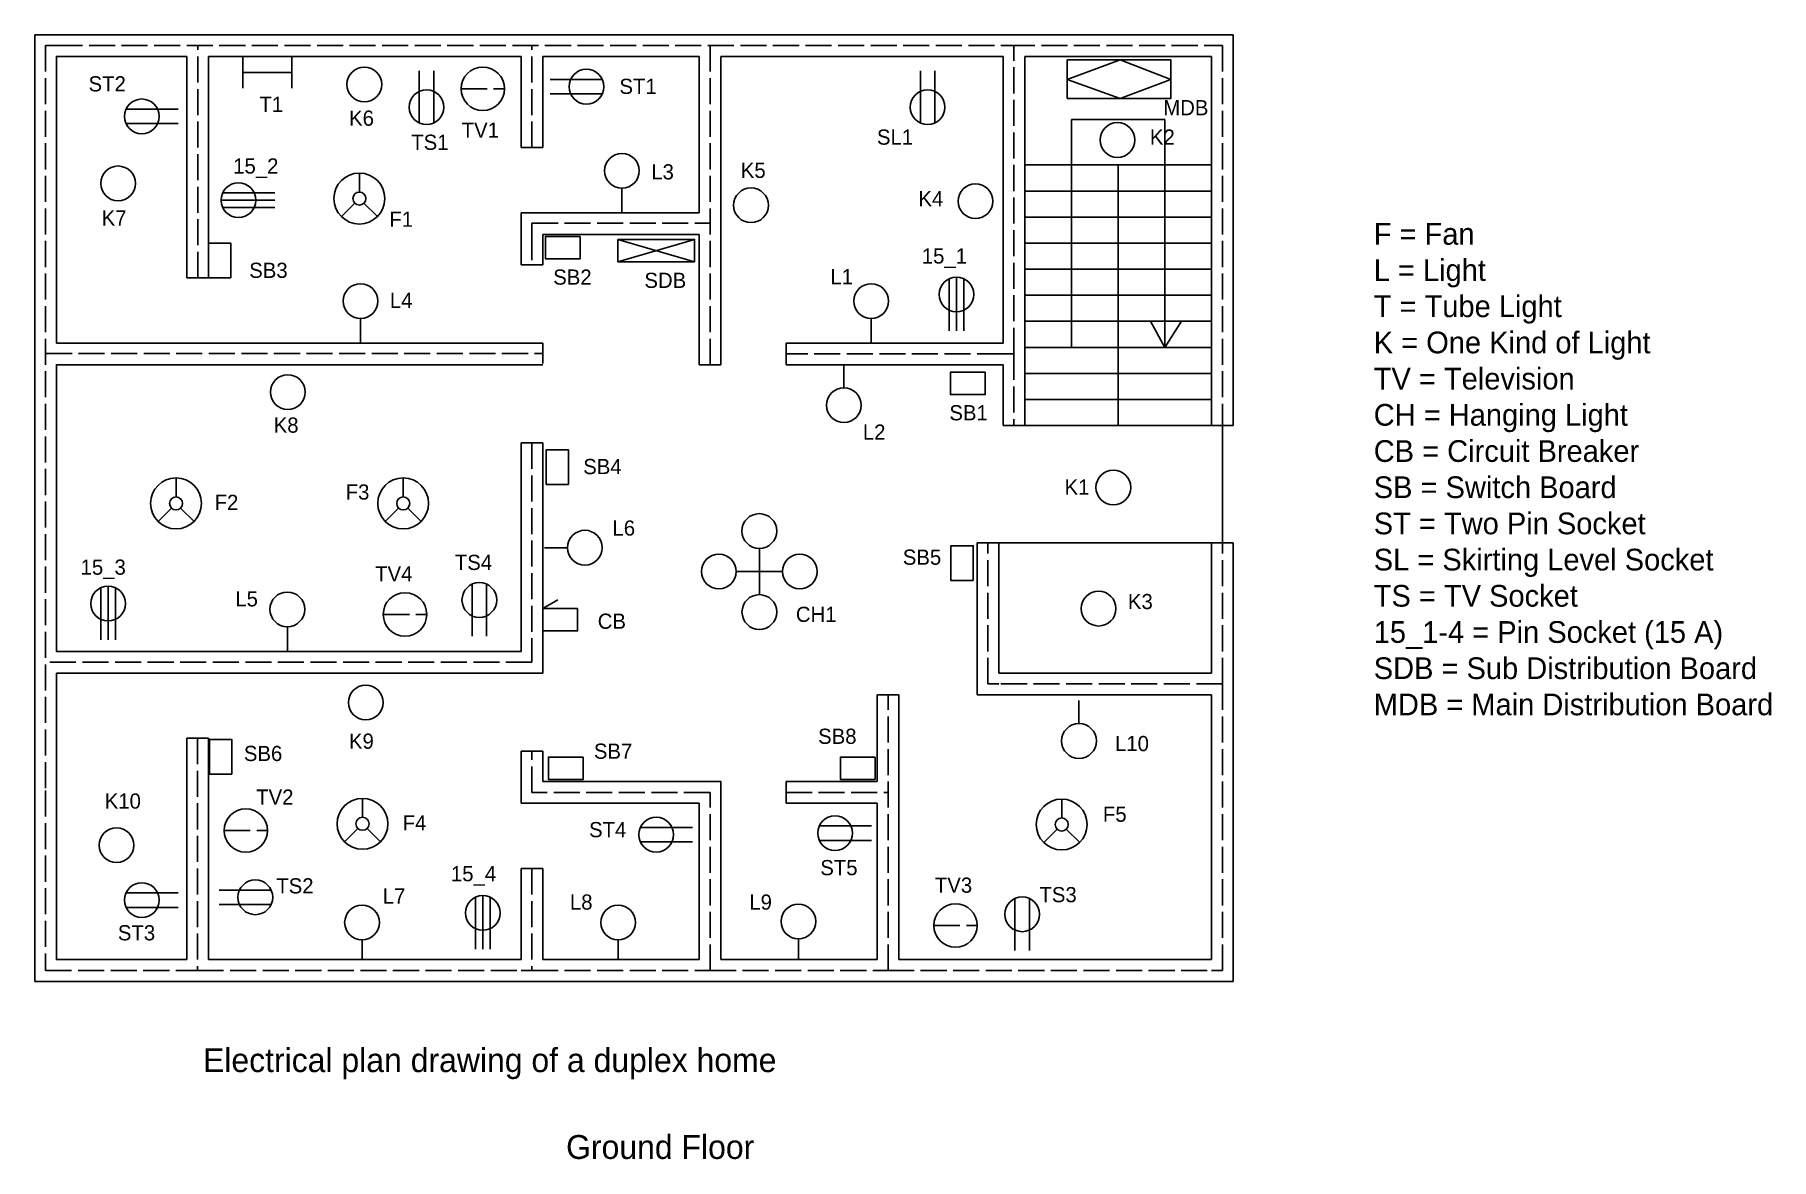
# Model space of a CAD drawing. Header units: inches. Extents: x -590 to 2884, y -182 to 433.
# Drawn here: x 2084 to 2884, y -156 to 362 of the extents above; entities that cross this region are included whole.
import ezdxf

# ---------------------------------------------------------------- set-up
doc = ezdxf.new("R2010")
doc.units = ezdxf.units.IN
doc.header["$MEASUREMENT"] = 0
doc.linetypes.add('ACAD_ISO02W100', pattern=[15, 12, -3])
doc.layers.add('Layer1', color=7, linetype='ACAD_ISO02W100')

msp = doc.modelspace()

# ---------------------------------------------------------------- texts
at = {"attachment_point": 1}
for s, insert, char_height, width in [('ST2', (2108.966, 342.5), 7, 34.41232), ('ST1', (2353.466, 341.348), 7, 34.41232), ('T1', (2187.673, 333.059), 7, 34.41232), ('MDB', (2603.924, 331.52), 7, 34.41232), ('K6', (2228.955, 326.693), 7, 34.41232), ('TV1', (2280.793, 321.17), 7, 34.41232), ('TS1', (2257.577, 315.601), 7, 34.41232), ('SL1', (2472.058, 317.982), 7, 34.41232), ('K2', (2597.779, 317.983), 7, 34.41232), ('15_2', (2175.582, 304.671), 7, 34.41232), ('L3', (2368.126, 301.984), 7, 34.41232), ('K5', (2409.365, 302.663), 7, 34.41232), ('K4', (2491.171, 289.654), 7, 34.41232), ('K7', (2114.987, 280.743), 7, 34.41232), ('F1', (2247.506, 280.149), 7, 34.41232), ('F = Fan\\PL = Light\\PT = Tube Light\\PK = One Kind of Light\\PTV = Television\\PCH = Hanging Light\\PCB = Circuit Breaker\\PSB = Switch Board\\PST = Two Pin Socket\\PSL = Skirting Level Socket\\PTS = TV Socket\\P15_1-4 = Pin Socket (15 A)\\PSDB = Sub Distribution Board\\PMDB = Main Distribution Board', (2700.861, 274.894), 10, 352.5), ('SB3', (2182.966, 256.622), 7, 34.41232), ('15_1', (2492.712, 263.227), 7, 34.41232), ('SB2', (2322.966, 253.5), 7, 34.41232), ('SDB', (2364.966, 252), 7, 34.41232), ('L1', (2450.61, 253.704), 7, 34.41232), ('L4', (2247.722, 242.778), 7, 34.41232), ('K8', (2194.226, 185.331), 7, 34.41232), ('SB1', (2505.421, 191.014), 7, 34.41232), ('L2', (2465.563, 182.102), 7, 34.41232), ('SB4', (2336.788, 166.231), 7, 34.41232), ('F3', (2227.391, 154.51), 7, 34.41232), ('K1', (2558.451, 156.785), 7, 34.41232), ('F2', (2167.019, 149.749), 7, 34.41232), ('L6', (2350.251, 137.92), 7, 34.41232), ('15_3', (2105.295, 119.911), 7, 34.41232), ('TS4', (2277.643, 122.087), 7, 34.41232), ('SB5', (2483.966, 124.5), 7, 34.41232), ('TV4', (2240.954, 116.808), 7, 34.41232), ('L5', (2176.551, 105.31), 7, 34.41232), ('K3', (2587.652, 104.065), 7, 34.41232), ('CH1', (2434.722, 98.168), 7, 34.41232), ('CB', (2343.466, 95), 7, 34.41232), ('SB8', (2444.966, 42), 7, 34.41232), ('SB6', (2180.494, 34.087), 7, 34.41232), ('K9', (2228.893, 39.739), 7, 34.41232), ('SB7', (2341.7, 35.136), 7, 34.41232), ('L10', (2581.681, 38.652), 7, 34.41232), ('K10', (2116.402, 12.175), 7, 34.41232), ('TV2', (2186.171, 13.992), 7, 34.41232), ('F4', (2253.606, 2.149), 7, 34.41232), ('F5', (2576.121, 6.116), 7, 34.41232), ('ST4', (2339.466, -1), 7, 34.41232), ('15_4', (2275.848, -21.285), 7, 34.41232), ('ST5', (2445.966, -18.5), 7, 34.41232), ('TS2', (2195.419, -26.892), 7, 34.41232), ('L7', (2244.441, -31.56), 7, 34.41232), ('TV3', (2498.741, -26.559), 7, 34.41232), ('TS3', (2546.893, -30.941), 7, 34.41232), ('L8', (2330.66, -34.355), 7, 34.41232), ('L9', (2413.274, -34.355), 7, 34.41232), ('ST3', (2122.466, -48.5), 7, 34.41232), ('Electrical plan drawing of a duplex home', (2161.671, -105.167), 11, 509.59943), ('Ground Floor', (2328.895, -145.166), 11, 509.59943)]:
    msp.add_mtext(s, dxfattribs=dict(at, insert=insert, char_height=char_height, width=width))

# ---------------------------------------------------------------- blocks, each defined once
blk = doc.blocks.new('L5')
blk.add_line((91.71, 140.86), (102.36, 140.86))
blk.add_circle((110.36, 140.86), 8)
blk = doc.blocks.new('CH')
for p, rotation in [((77.62, 131.33), 90), ((28.47, 363.89), 180), ((-204.09, 314.74), 270)]:
    blk.add_blockref('L5', p, dxfattribs=dict(rotation=rotation))
blk.add_blockref('L5', (-154.95, 82.18))
blk = doc.blocks.new('T5')
for p, q in [((159.97, 15.47), (159.97, 30.33)), ((159.97, 30.33), (159.97, 23.96)), ((182.61, 30.33), (182.61, 15.47)), ((159.97, 22.68), (182.61, 22.68))]:
    blk.add_line(p, q)
blk = doc.blocks.new('Fan')
for p, q in [((168.42, 160.85), (168.42, 169.58)), ((166.3, 155.73), (160.13, 149.57)), ((170.54, 155.73), (176.71, 149.57))]:
    blk.add_line(p, q)
for radius in [11.72, 3]:
    blk.add_circle((168.42, 157.85), radius)
blk = doc.blocks.new('SL')
for p, q in [((120.7, -24.37), (120.7, -0.37)), ((127.41, -24.37), (127.41, -0.37)), ((124.05, -25.1), (124.05, -25.1)), ((124.05, -25.1), (124.05, -25.1)), ((124.05, -25.1), (124.05, -25.1))]:
    blk.add_line(p, q)
blk.add_circle((124.05, -17.1), 8)
blk = doc.blocks.new('fg')
blk.add_line((-12.02, 480.82), (12.72, 480.82))
at = {"rotation": 270}
blk.add_blockref('SL', (13.08, 604.88), dxfattribs=at)
blk = doc.blocks.new('MDB')
for p, q in [((-106.42, -12.96), (-82.07, -3.84)), ((-82.07, -3.84), (-58.65, -12.96)), ((-82.07, -21.62), (-106.42, -12.96)), ((-58.65, -12.96), (-82.07, -21.62))]:
    blk.add_line(p, q)
blk.add_lwpolyline([(-106.42, -3.84), (-58.65, -3.84), (-58.65, -21.62), (-106.42, -21.62)], close=True)
blk = doc.blocks.new('bb')
blk.add_circle((112.08, 28.23), 10)
at = {"layer": 'Layer1'}
blk.add_line((102.08, 28.23), (122.08, 28.23), dxfattribs=at)

# ---------------------------------------------------------------- linework, layer by layer
for p, q in [((2154.174, 361.622), (2084.174, 361.622)), ((2084.174, 361.622), (2084.174, -74.378)), ((2526.174, 361.622), (2626.174, 361.622)), ((2636.174, 361.622), (2626.174, 361.622)), ((2636.174, 361.622), (2636.174, 181.622)), ((2154.174, 351.622), (2154.174, 249.622)), ((2164.174, 249.622), (2164.174, 351.622)), ((2308.174, 309.622), (2308.174, 351.622)), ((2318.174, 351.622), (2390.174, 351.622)), ((2390.174, 351.622), (2390.174, 279.622)), ((2400.174, 209.622), (2400.174, 351.622)), ((2400.174, 351.622), (2412.174, 351.622)), ((2516.174, 351.622), (2530.174, 351.622)), ((2530.174, 351.622), (2530.174, 219.622)), ((2540.174, 181.622), (2540.174, 351.622)), ((2540.174, 351.622), (2616.174, 351.622)), ((2616.174, 351.622), (2626.174, 351.622)), ((2626.174, 181.622), (2626.174, 351.622)), ((2561.674, 217.622), (2561.674, 322.602)), ((2561.674, 322.602), (2604.674, 322.602)), ((2604.674, 322.602), (2604.674, 217.622)), ((2318.174, 315.622), (2318.174, 309.622)), ((2318.174, 309.622), (2308.174, 309.622)), ((2540.174, 301.622), (2616.174, 301.622)), ((2583.174, 181.622), (2583.174, 301.622)), ((2616.174, 301.622), (2626.174, 301.622)), ((2354.621, 290.952), (2354.621, 279.622)), ((2616.174, 289.622), (2540.174, 289.622)), ((2616.174, 289.622), (2626.174, 289.622)), ((2308.174, 279.622), (2313.174, 279.622)), ((2308.174, 279.622), (2308.174, 255.622)), ((2313.174, 279.622), (2390.174, 279.622)), ((2540.174, 277.622), (2616.174, 277.622)), ((2616.174, 277.622), (2626.174, 277.622)), ((2318.174, 255.622), (2318.174, 269.622)), ((2390.174, 269.622), (2318.174, 269.622)), ((2352.718, 267.35), (2388.044, 257.067)), ((2388.044, 267.35), (2352.718, 257.067)), ((2390.174, 269.622), (2390.174, 209.622)), ((2616.174, 265.622), (2540.174, 265.622)), ((2616.174, 265.622), (2626.174, 265.622)), ((2154.174, 249.622), (2164.174, 249.622)), ((2308.174, 255.622), (2318.174, 255.622)), ((2540.174, 253.622), (2616.174, 253.622)), ((2616.174, 253.622), (2626.174, 253.622)), ((2616.174, 241.622), (2540.174, 241.622)), ((2616.174, 241.622), (2626.174, 241.622)), ((2234.218, 230.952), (2234.218, 219.622)), ((2469.416, 230.952), (2469.416, 219.622)), ((2540.174, 229.622), (2616.174, 229.622)), ((2612.287, 229.622), (2597.975, 229.622)), ((2597.975, 229.622), (2604.674, 217.622)), ((2604.674, 217.622), (2612.287, 229.622)), ((2616.174, 229.622), (2626.174, 229.622)), ((2318.174, 219.622), (2313.174, 219.622)), ((2318.174, 210.242), (2318.174, 219.622)), ((2430.174, 209.622), (2430.174, 219.622)), ((2430.174, 219.622), (2432.174, 219.622)), ((2432.174, 219.622), (2440.174, 219.622)), ((2530.174, 219.622), (2440.174, 219.622)), ((2616.174, 217.622), (2540.174, 217.622)), ((2616.174, 217.622), (2626.174, 217.622)), ((2313.174, 209.622), (2318.174, 209.622)), ((2390.174, 209.622), (2400.174, 209.622)), ((2432.174, 209.622), (2430.174, 209.622)), ((2440.174, 209.622), (2432.174, 209.622)), ((2440.174, 209.622), (2530.174, 209.622)), ((2530.174, 181.622), (2530.174, 209.622)), ((2540.174, 205.622), (2616.174, 205.622)), ((2616.174, 205.622), (2626.174, 205.622)), ((2616.174, 193.622), (2540.174, 193.622)), ((2616.174, 193.622), (2626.174, 193.622)), ((2535.174, 181.622), (2530.174, 181.622)), ((2540.174, 181.622), (2535.174, 181.622)), ((2540.174, 181.622), (2616.174, 181.622)), ((2540.174, 181.622), (2583.174, 181.622)), ((2540.174, 181.622), (2561.674, 181.622)), ((2616.174, 181.622), (2626.174, 181.622)), ((2636.174, 181.622), (2626.174, 181.622)), ((2631.174, 181.622), (2631.174, 127.622)), ((2318.174, 173.622), (2308.174, 173.622)), ((2308.174, 173.622), (2308.174, 161.622)), ((2318.174, 67.622), (2318.174, 173.622)), ((2518.174, 57.622), (2518.174, 127.622)), ((2518.174, 127.622), (2528.174, 127.622)), ((2528.174, 67.622), (2528.174, 127.622)), ((2528.174, 127.622), (2616.174, 127.622)), ((2616.174, 127.622), (2626.174, 127.622)), ((2636.174, 127.622), (2626.174, 127.622)), ((2626.174, 127.622), (2626.174, 67.622)), ((2636.174, -74.378), (2636.174, 127.622)), ((2318.174, 97.328), (2325.028, 101.36)), ((2200.518, 88.952), (2200.518, 77.622)), ((2094.174, 67.622), (2318.174, 67.622)), ((2616.174, 67.622), (2528.174, 67.622)), ((2616.174, 67.622), (2626.174, 67.622)), ((2472.174, 52.622), (2472.174, 57.622)), ((2472.174, 57.622), (2482.174, 57.622)), ((2482.174, 57.622), (2482.174, 52.622)), ((2518.174, 57.622), (2616.174, 57.622)), ((2616.174, 57.622), (2626.174, 57.622)), ((2626.174, 57.622), (2626.174, -64.378)), ((2482.174, 52.622), (2482.174, 12.622)), ((2154.174, -64.378), (2154.174, 37.622)), ((2154.174, 37.622), (2164.174, 37.622)), ((2164.174, 37.622), (2164.174, -64.378)), ((2308.174, 7.622), (2308.174, 31.622)), ((2308.174, 31.622), (2318.174, 31.622)), ((2318.174, 31.622), (2318.174, 17.622)), ((2472.174, 17.622), (2430.174, 17.622)), ((2430.174, 17.622), (2430.174, 7.622)), ((2390.174, 7.622), (2308.174, 7.622)), ((2430.174, 7.622), (2472.174, 7.622)), ((2308.174, -64.378), (2308.174, -22.378)), ((2308.174, -22.378), (2318.174, -22.378)), ((2318.174, -22.378), (2318.174, -64.378)), ((2234.908, -55.289), (2234.908, -64.378)), ((2352.837, -55.289), (2352.837, -64.378)), ((2435.876, -54.802), (2435.876, -64.378)), ((2482.174, -64.378), (2626.174, -64.378)), ((2084.174, -74.378), (2308.174, -74.378)), ((2482.174, -74.378), (2636.174, -74.378))]:
    msp.add_line(p, q)
for points in [[(2154.174, 361.622), (2318.174, 361.622)], [(2308.174, 361.622), (2308.174, 361.622), (2412.174, 361.622)], [(2402.174, 361.622), (2402.174, 361.622), (2526.174, 361.622)], [(2094.174, 219.622), (2094.174, 351.622), (2154.174, 351.622)], [(2164.174, 351.622), (2308.174, 351.622)], [(2318.174, 351.622), (2318.174, 315.622)], [(2412.174, 351.622), (2516.174, 351.622)], [(2094.174, 219.622), (2313.174, 219.622)], [(2094.174, 77.622), (2094.174, 209.622)], [(2308.174, 161.622), (2308.174, 77.622), (2094.174, 77.622), (2094.174, 209.622), (2313.174, 209.622)], [(2154.174, -64.378), (2094.174, -64.378), (2094.174, 67.622)], [(2472.174, 52.622), (2472.174, 17.622)], [(2400.174, -64.378), (2400.174, 17.622), (2318.174, 17.622)], [(2482.174, -64.378), (2482.174, 17.622)], [(2390.174, 7.622), (2390.174, -64.378)], [(2472.174, 7.622), (2472.174, -64.378)], [(2308.174, -64.378), (2164.174, -64.378)], [(2390.174, -64.378), (2318.174, -64.378)], [(2472.174, -64.378), (2400.174, -64.378)], [(2308.174, -74.378), (2400.174, -74.378)], [(2390.174, -74.378), (2482.174, -74.378)]]:
    msp.add_lwpolyline(points)
for points in [[(2174.447, 249.622), (2164.174, 249.622), (2164.174, 265.62), (2174.447, 265.62)], [(2335.398, 268.751), (2335.398, 258.478), (2319.399, 258.478), (2319.399, 268.751)], [(2352.718, 267.35), (2388.044, 267.35), (2388.044, 257.067), (2352.718, 257.067)], [(2521.921, 206.128), (2521.921, 195.855), (2505.923, 195.855), (2505.923, 206.128)], [(2330.001, 154.47), (2319.728, 154.47), (2319.728, 170.468), (2330.001, 170.468)], [(2516.407, 110.231), (2506.135, 110.231), (2506.135, 126.229), (2516.407, 126.229)], [(2334.172, 97.328), (2334.172, 87.055), (2318.174, 87.055), (2318.174, 97.328)], [(2174.991, 20.978), (2164.718, 20.978), (2164.718, 36.976), (2174.991, 36.976)], [(2336.763, 28.93), (2336.763, 18.657), (2320.765, 18.657), (2320.765, 28.93)], [(2471.236, 28.906), (2471.236, 18.633), (2455.238, 18.633), (2455.238, 28.906)]]:
    msp.add_lwpolyline(points, close=True)
for centre in [(2235.971, 338.708), (2582.828, 313.134), (2354.621, 298.952), (2122.558, 293.163), (2414.054, 283.068), (2517.422, 284.928), (2234.218, 238.952), (2469.416, 238.952), (2200.727, 197.041), (2580.932, 153.108), (2200.518, 96.952), (2574.143, 97.287), (2236.612, 54.052), (2121.849, -11.688), (2234.908, -47.289), (2352.837, -47.289), (2435.876, -46.802)]:
    msp.add_circle(centre, 8)
at = {"layer": 'Layer1'}
for p, q in [((2094.174, 356.622), (2089.174, 356.622)), ((2089.174, 356.622), (2089.174, 13.529)), ((2094.174, 356.622), (2532.785, 356.622)), ((2159.236, 249.622), (2159.236, 356.622)), ((2313.174, 309.622), (2313.174, 356.622)), ((2395.174, 209.622), (2395.174, 356.622)), ((2532.785, 356.622), (2626.174, 356.622)), ((2535.174, 214.622), (2535.174, 356.622)), ((2626.174, 356.622), (2631.174, 356.622)), ((2631.174, 356.622), (2631.174, 181.622)), ((2308.174, 309.622), (2313.174, 309.622)), ((2313.174, 269.844), (2313.174, 274.844)), ((2313.174, 274.844), (2395.174, 274.844)), ((2313.174, 269.844), (2313.174, 255.622)), ((2154.236, 249.622), (2159.236, 249.622)), ((2308.174, 255.622), (2313.174, 255.622)), ((2089.351, 214.766), (2318.174, 214.766)), ((2432.174, 214.622), (2430.174, 214.622)), ((2530.174, 214.622), (2432.174, 214.622)), ((2530.174, 214.622), (2535.174, 214.622)), ((2535.174, 214.622), (2535.174, 181.622)), ((2308.174, 173.622), (2313.174, 173.622)), ((2313.174, 173.622), (2313.174, 77.622)), ((2523.174, 62.622), (2523.174, 127.622)), ((2631.174, 62.622), (2631.174, 127.622)), ((2313.174, 72.622), (2089.174, 72.622)), ((2313.174, 77.622), (2313.174, 72.622)), ((2477.174, -69.378), (2477.174, 57.622)), ((2528.174, 62.622), (2523.174, 62.622)), ((2631.174, 62.622), (2528.174, 62.622)), ((2631.174, 57.622), (2631.174, 62.622)), ((2631.174, -69.378), (2631.174, 57.622)), ((2154.174, 37.622), (2159.174, 37.622)), ((2159.174, 37.622), (2159.174, -69.378)), ((2313.174, 12.622), (2313.174, 31.622)), ((2089.174, 13.529), (2089.174, -64.378)), ((2318.174, 12.622), (2313.174, 12.622)), ((2395.174, 12.622), (2318.174, 12.622)), ((2395.174, 7.622), (2395.174, 12.622)), ((2430.174, 7.622), (2430.174, 12.622)), ((2430.174, 12.622), (2477.174, 12.622)), ((2395.174, -69.378), (2395.174, 7.622)), ((2318.174, -22.378), (2313.174, -22.378)), ((2313.174, -22.378), (2313.174, -69.378)), ((2089.174, -64.378), (2089.174, -69.378)), ((2089.174, -69.378), (2154.174, -69.378)), ((2154.174, -69.378), (2159.174, -69.378)), ((2159.174, -69.378), (2308.174, -69.378)), ((2308.174, -69.378), (2313.174, -69.378)), ((2313.174, -69.378), (2390.174, -69.378)), ((2390.174, -69.378), (2395.174, -69.378)), ((2395.174, -69.378), (2472.174, -69.378)), ((2472.174, -69.378), (2477.174, -69.378)), ((2477.174, -69.378), (2626.174, -69.378)), ((2626.174, -69.378), (2631.174, -69.378))]:
    msp.add_line(p, q, dxfattribs=at)

# ---------------------------------------------------------------- block references
for name, p in [('T5', (2020.009, 321.511)), ('SL', (2140.589, 345.352)), ('bb', (2178.435, 308.518)), ('SL', (2371.35, 345.352)), ('MDB', (2666.126, 353.894)), ('Fan', (2065.276, 128.316)), ('fg', (2181.988, -195.43)), ('Fan', (1980.841, -12.102)), ('Fan', (2085.458, -12.102)), ('CH', (2481.133, -108.652)), ('L5', (2227.185, -15.49)), ('bb', (2142.62, 66.385)), ('Fan', (2066.706, -159.659)), ('Fan', (2388.713, -159.977)), ('bb', (2069.322, -33.137)), ('bb', (2396.19, -76.862))]:
    msp.add_blockref(name, p)
for name, p, rotation in [('SL', (2321.154, 213.65), 90), ('SL', (2150.582, 448.074), 270), ('fg', (2027.842, 237.977), 270), ('L5', (2315.969, 301.328), 270), ('fg', (1637.119, 95.588), 270), ('SL', (2412.998, 84.167), 180), ('L5', (2424.254, 146.688), 270), ('SL', (2387.487, 117.236), 270), ('SL', (2469.86, 117.945), 270), ('SL', (2150.582, 87.116), 270), ('SL', (2168.67, -159.716), 90), ('fg', (1809.717, -46.895), 270), ('SL', (2663.003, -60.6), 180)]:
    msp.add_blockref(name, p, dxfattribs=dict(rotation=rotation))

msp.set_redraw_order([(e.dxf.handle, doc.entitydb.next_handle()) for e in msp.query("TEXT MTEXT ATTDEF DIMENSION ARC_DIMENSION")])  # texts and dimensions are drawn at this point

doc.saveas('drawing.dxf')
